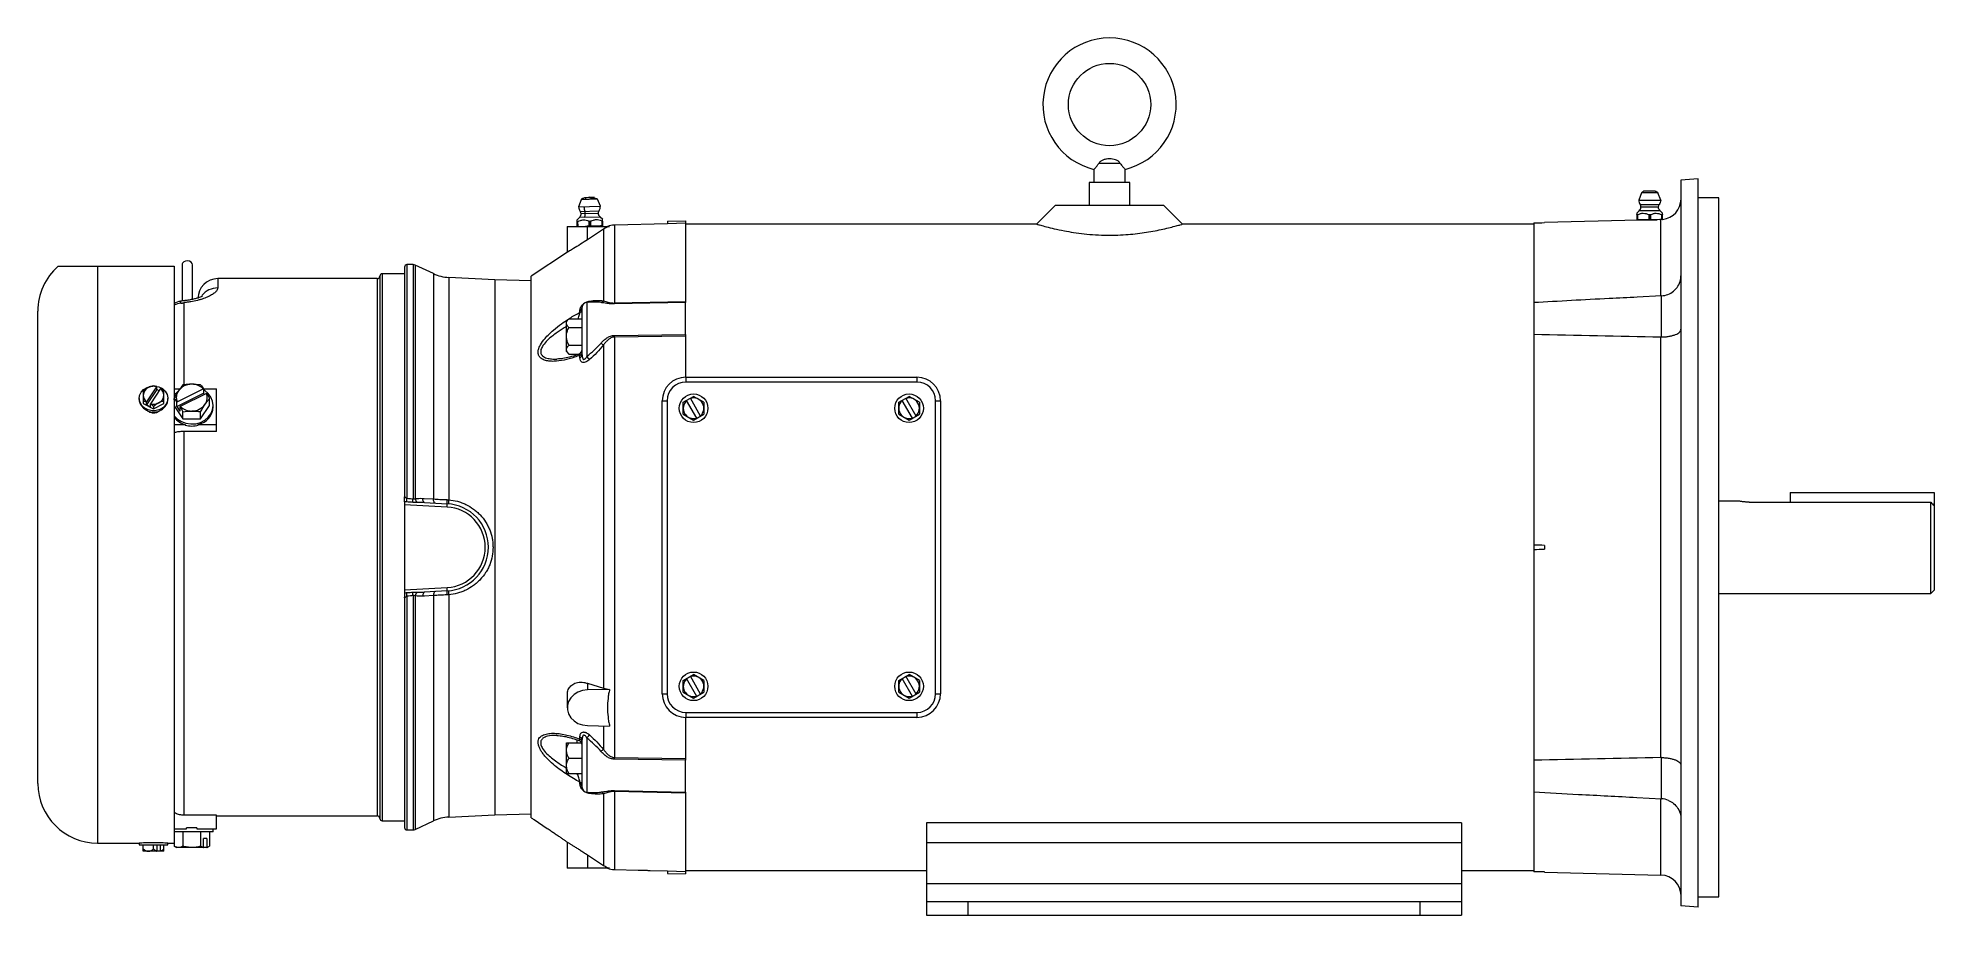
# Model space of a CAD drawing. Header units: inches. Extents: x -13 to 10, y -4.5 to 6.2.
import ezdxf

# ---------------------------------------------------------------- set-up
doc = ezdxf.new("R2010")
doc.units = ezdxf.units.IN
doc.header["$MEASUREMENT"] = 0

msp = doc.modelspace()

# ---------------------------------------------------------------- linework, layer by layer
at = {"color": 7, "linetype": 'Continuous', "lineweight": 15}
for p, q in [((0.131, 4.666), (-0.131, 4.666)), ((-0.247, 4.434), (-0.247, 4.16)), ((0.247, 4.434), (-0.247, 4.434)), ((-0.19, 4.593), (-0.19, 4.434)), ((0.19, 4.434), (0.19, 4.593)), ((0.247, 4.16), (0.247, 4.434)), ((7.157, 4.479), (6.946, 4.461)), ((6.946, 4.461), (6.946, -4.356)), ((7.157, -4.374), (7.157, 4.479)), ((-6.423, 4.224), (-6.456, 4.137)), ((-6.226, 4.23), (-6.423, 4.224)), ((-6.189, 4.144), (-6.226, 4.23)), ((-0.655, 4.16), (-0.886, 3.929)), ((-0.655, 4.16), (0.655, 4.16)), ((0.886, 3.929), (0.655, 4.16)), ((6.468, 4.307), (6.433, 4.22)), ((6.433, 4.22), (6.7, 4.22)), ((6.45, 4.166), (6.683, 4.166)), ((6.665, 4.307), (6.468, 4.307)), ((6.7, 4.22), (6.665, 4.307)), ((7.407, 4.249), (7.157, 4.249)), ((7.407, -4.249), (7.407, 4.249)), ((-6.445, 4.008), (-6.475, 3.976)), ((-6.474, 3.959), (-6.473, 3.9)), ((-6.469, 3.957), (-6.472, 3.957)), ((-6.47, 3.9), (-6.472, 3.957)), ((-6.469, 3.957), (-6.467, 3.901)), ((-6.46, 3.9), (-6.462, 3.96)), ((-6.456, 4.137), (-6.189, 4.144)), ((-6.331, 3.963), (-6.329, 3.904)), ((-6.315, 3.961), (-6.321, 3.961)), ((-6.319, 3.904), (-6.321, 3.961)), ((-6.315, 3.961), (-6.313, 3.905)), ((-6.304, 3.904), (-6.305, 3.964)), ((-6.161, 3.984), (-6.193, 4.014)), ((-6.174, 3.967), (-6.173, 3.908)), ((-6.164, 3.965), (-6.167, 3.965)), ((-6.166, 3.908), (-6.167, 3.965)), ((-6.164, 3.965), (-6.162, 3.909)), ((-6.16, 3.908), (-6.162, 3.968)), ((-5.372, 3.933), (-6.02, 3.916)), ((-5.372, 3.963), (-5.157, 3.969)), ((-5.372, 3.963), (-5.372, 3.933)), ((-5.157, 3.939), (-5.372, 3.933)), ((-5.157, 3.969), (-5.157, 2.989)), ((-0.885, 3.928), (-5.157, 3.928)), ((5.157, 3.928), (0.884, 3.928)), ((5.157, 3.943), (5.157, -3.943)), ((6.427, 3.976), (5.287, 3.947)), ((5.287, 3.947), (5.287, 3.946)), ((6.44, 4.091), (6.41, 4.06)), ((6.41, 4.043), (6.41, 3.983)), ((6.41, 3.98), (6.423, 3.978)), ((6.416, 4.041), (6.413, 4.041)), ((6.413, 3.984), (6.413, 4.041)), ((6.416, 3.984), (6.413, 3.984)), ((6.416, 4.041), (6.416, 3.984)), ((6.423, 3.983), (6.423, 4.043)), ((6.423, 3.978), (6.579, 3.978)), ((6.693, 4.091), (6.44, 4.091)), ((6.674, 4.135), (6.459, 4.135)), ((6.554, 4.043), (6.554, 3.983)), ((6.57, 4.041), (6.563, 4.041)), ((6.563, 3.984), (6.563, 4.041)), ((6.57, 3.984), (6.563, 3.984)), ((6.57, 4.041), (6.57, 3.984)), ((6.579, 3.983), (6.579, 4.043)), ((6.689, 3.982), (6.657, 3.98)), ((6.723, 4.06), (6.693, 4.091)), ((6.703, 3.056), (6.703, 3.982)), ((6.71, 4.043), (6.71, 3.983)), ((6.72, 4.041), (6.717, 4.041)), ((6.717, 3.984), (6.717, 4.041)), ((6.72, 3.984), (6.717, 3.984)), ((6.72, 4.041), (6.72, 3.984)), ((6.723, 3.984), (6.723, 4.043)), ((-6.592, 3.9), (-6.592, 3.587)), ((-6.592, 3.9), (-6.077, 3.9)), ((-6.467, 3.901), (-6.47, 3.9)), ((-6.348, 3.738), (-6.348, 3.9)), ((-6.151, 3.867), (-6.348, 3.738)), ((-6.313, 3.905), (-6.319, 3.904)), ((-6.258, 3.9), (-6.192, 3.902)), ((-6.192, 3.902), (-6.164, 3.909)), ((-6.173, 3.902), (-6.159, 3.905)), ((-6.166, 3.908), (-6.162, 3.909)), ((-6.151, 3.867), (-6.151, 2.996)), ((-6.589, 3.588), (-7.032, 3.296)), ((-12.302, 3.416), (-11.371, 3.416)), ((-11.371, 3.416), (-11.371, 1.816)), ((-11.274, 3.433), (-11.274, 2.993)), ((-11.149, 3.012), (-11.149, 3.433)), ((-8.902, 3.265), (-10.842, 3.265)), ((-8.871, 3.295), (-8.871, -3.295)), ((-8.572, 3.325), (-8.841, 3.325)), ((-8.572, 3.405), (-8.572, 0.605)), ((-8.467, 3.435), (-8.541, 3.435)), ((-8.219, 3.326), (-8.441, 3.429)), ((-7.471, 3.25), (-8.034, 3.279)), ((-7.032, 3.238), (-7.471, 3.25)), ((-7.471, 3.25), (-7.471, -3.25)), ((-7.032, -3.287), (-7.032, 3.296)), ((6.71, 3.056), (6.414, 3.04)), ((-13.027, -2.87), (-13.027, 2.87)), ((-6.573, 2.777), (-6.602, 2.749)), ((-6.573, 2.777), (-6.412, 2.777)), ((-6.439, 2.854), (-6.439, 2.876)), ((-6.412, 2.337), (-6.412, 2.918)), ((-6.272, 2.98), (-6.353, 2.978)), ((-6.02, 2.969), (-5.157, 2.989)), ((-5.157, 2.977), (-6.02, 2.957)), ((-5.157, 2.586), (-5.157, 2.977)), ((-6.602, 2.378), (-6.602, 2.749)), ((-6.573, 2.67), (-6.412, 2.67)), ((-6.02, 2.575), (-5.157, 2.586)), ((-5.157, 2.566), (-6.02, 2.555)), ((-6.02, 2.555), (-6.02, -2.555)), ((-5.157, 2.566), (-5.157, 2.067)), ((6.703, -2.556), (6.703, 2.556)), ((-6.602, 2.378), (-6.573, 2.349)), ((-6.573, 2.456), (-6.412, 2.456)), ((-6.573, 2.349), (-6.448, 2.349)), ((-6.439, 2.306), (-6.439, 2.333)), ((-6.151, 2.459), (-6.151, -1.713)), ((-11.747, 1.898), (-11.747, 1.747)), ((-11.583, 1.917), (-11.708, 1.73)), ((-11.584, 1.952), (-11.706, 1.769)), ((-11.537, 1.928), (-11.659, 1.745)), ((-11.583, 1.917), (-11.583, 1.952)), ((-11.554, 1.903), (-11.583, 1.917)), ((-11.497, 1.747), (-11.497, 1.898)), ((-11.371, 1.924), (-11.301, 1.924)), ((-11.338, 1.71), (-11.013, 1.873)), ((-11.335, 1.767), (-11.017, 1.926)), ((-10.979, 1.87), (-11.297, 1.711)), ((-11.013, 1.927), (-11.013, 1.873)), ((-11.013, 1.924), (-10.856, 1.924)), ((-11.004, 1.858), (-11.013, 1.873)), ((-10.856, 1.407), (-10.856, 1.924)), ((-5.152, 2.067), (-5.152, 2.007)), ((-5.152, 2.067), (-2.341, 2.067)), ((-2.341, 2.007), (-5.152, 2.007)), ((-2.341, 2.067), (-2.341, 2.007)), ((-11.796, 1.809), (-11.796, 1.8)), ((-11.747, 1.747), (-11.622, 1.684)), ((-11.706, 1.769), (-11.708, 1.765)), ((-11.708, 1.73), (-11.708, 1.765)), ((-11.661, 1.706), (-11.708, 1.73)), ((-11.659, 1.745), (-11.661, 1.741)), ((-11.661, 1.741), (-11.661, 1.706)), ((-11.622, 1.684), (-11.497, 1.747)), ((-11.622, 1.71), (-11.622, 1.684)), ((-11.448, 1.8), (-11.448, 1.809)), ((-11.373, 1.792), (-11.373, 1.81)), ((-11.373, 1.792), (-11.371, 1.79)), ((-11.371, 1.79), (-11.371, -3.596)), ((-11.371, 1.721), (-11.265, 1.561)), ((-11.338, 1.71), (-11.338, 1.765)), ((-11.338, 1.71), (-11.301, 1.654)), ((-11.301, 1.708), (-11.301, 1.654)), ((-11.265, 1.561), (-11.265, 1.648)), ((-11.049, 1.561), (-10.94, 1.724)), ((-11.049, 1.561), (-11.049, 1.648)), ((-10.94, 1.724), (-10.94, 1.81)), ((-10.897, 1.706), (-10.897, 1.724)), ((-5.439, 1.781), (-5.379, 1.781)), ((-5.439, -1.781), (-5.439, 1.781)), ((-5.379, 1.781), (-5.379, -1.781)), ((-5.182, 1.762), (-5.057, 1.834)), ((-5.182, 1.618), (-5.182, 1.762)), ((-5.182, 1.618), (-5.057, 1.546)), ((-5.017, 1.568), (-5.142, 1.785)), ((-4.971, 1.595), (-5.096, 1.812)), ((-4.931, 1.762), (-5.057, 1.834)), ((-5.057, 1.546), (-4.931, 1.618)), ((-4.931, 1.762), (-4.931, 1.618)), ((-2.562, 1.762), (-2.437, 1.834)), ((-2.562, 1.618), (-2.562, 1.762)), ((-2.562, 1.618), (-2.437, 1.546)), ((-2.397, 1.568), (-2.522, 1.785)), ((-2.351, 1.595), (-2.476, 1.812)), ((-2.312, 1.762), (-2.437, 1.834)), ((-2.437, 1.546), (-2.312, 1.618)), ((-2.312, 1.762), (-2.312, 1.618)), ((-2.115, -1.781), (-2.115, 1.781)), ((-2.115, 1.781), (-2.054, 1.781)), ((-2.054, 1.781), (-2.054, -1.781)), ((-11.371, 1.491), (-11.236, 1.491)), ((-11.354, 1.396), (-11.371, 1.396)), ((-11.265, 1.561), (-11.049, 1.561)), ((-11.252, 1.407), (-11.252, -3.256)), ((-10.856, 1.407), (-11.252, 1.407)), ((-11.236, 1.491), (-11.236, 1.484)), ((-11.078, 1.484), (-11.078, 1.491)), ((-11.078, 1.491), (-10.856, 1.491)), ((-8.572, 0.553), (-8.572, -0.553)), ((-8.054, 0.489), (-8.572, 0.516)), ((-8.327, 0.544), (-8.054, 0.529)), ((7.649, 0.562), (7.407, 0.562)), ((7.774, 0.548), (9.984, 0.548)), ((8.274, 0.666), (10.024, 0.666)), ((8.274, 0.666), (8.274, 0.548)), ((9.984, -0.562), (9.984, 0.548)), ((10.024, 0.666), (10.024, -0.522)), ((5.287, 0.023), (5.287, -0.023)), ((-8.572, -0.516), (-8.054, -0.489)), ((-8.572, -0.605), (-8.572, -3.405)), ((-8.054, -0.529), (-8.327, -0.544)), ((7.407, -0.562), (9.984, -0.562)), ((9.984, -0.562), (10.024, -0.522)), ((-5.182, -1.618), (-5.057, -1.546)), ((-5.017, -1.812), (-5.142, -1.595)), ((-4.971, -1.785), (-5.096, -1.568)), ((-4.931, -1.618), (-5.057, -1.546)), ((-2.562, -1.618), (-2.437, -1.546)), ((-2.397, -1.812), (-2.522, -1.595)), ((-2.351, -1.785), (-2.476, -1.568)), ((-2.312, -1.618), (-2.437, -1.546)), ((-6.592, -1.794), (-6.592, -1.95)), ((-6.348, -1.652), (-6.151, -1.713)), ((-6.348, -1.652), (-6.348, -1.734)), ((-6.077, -1.727), (-6.348, -1.734)), ((-5.439, -1.781), (-5.379, -1.781)), ((-5.182, -1.762), (-5.182, -1.618)), ((-5.182, -1.762), (-5.057, -1.834)), ((-5.057, -1.834), (-4.931, -1.762)), ((-4.931, -1.618), (-4.931, -1.762)), ((-2.562, -1.762), (-2.562, -1.618)), ((-2.562, -1.762), (-2.437, -1.834)), ((-2.437, -1.834), (-2.312, -1.762)), ((-2.312, -1.618), (-2.312, -1.762)), ((-2.115, -1.781), (-2.054, -1.781)), ((-5.157, -2.067), (-5.157, -2.566)), ((-5.152, -2.007), (-5.152, -2.067)), ((-5.152, -2.007), (-2.341, -2.007)), ((-2.341, -2.067), (-5.152, -2.067)), ((-2.341, -2.007), (-2.341, -2.067)), ((-6.348, -2.166), (-6.077, -2.173)), ((-6.602, -2.749), (-6.602, -2.378)), ((-6.573, -2.378), (-6.418, -2.378)), ((-6.439, -2.333), (-6.439, -2.306)), ((-6.412, -2.918), (-6.412, -2.337)), ((-6.573, -2.563), (-6.412, -2.563)), ((-6.573, -2.749), (-6.412, -2.749)), ((-6.02, -2.555), (-5.157, -2.566)), ((-5.157, -2.586), (-6.02, -2.575)), ((-5.157, -2.977), (-5.157, -2.586)), ((-6.439, -2.876), (-6.439, -2.854)), ((-6.353, -2.978), (-6.272, -2.98)), ((-6.151, -2.996), (-6.151, -3.867)), ((-6.02, -2.957), (-5.157, -2.977)), ((-5.157, -2.989), (-6.02, -2.969)), ((-5.157, -2.989), (-5.157, -3.969)), ((6.411, -3.04), (6.71, -3.056)), ((-11.355, -3.233), (-11.371, -3.233)), ((-11.371, -3.423), (-11.22, -3.423)), ((-10.856, -3.256), (-11.252, -3.256)), ((-11.22, -3.423), (-11.22, -3.409)), ((-11.094, -3.409), (-11.22, -3.409)), ((-11.094, -3.409), (-11.094, -3.423)), ((-11.094, -3.423), (-10.856, -3.423)), ((-10.897, -3.459), (-10.897, -3.423)), ((-10.856, -3.423), (-10.856, -3.256)), ((-10.856, -3.265), (-8.902, -3.265)), ((-8.841, -3.325), (-8.572, -3.325)), ((-8.541, -3.435), (-8.467, -3.435)), ((-8.441, -3.429), (-8.219, -3.326)), ((-8.034, -3.279), (-7.471, -3.25)), ((-7.471, -3.25), (-7.032, -3.238)), ((-6.996, -3.31), (-6.835, -3.416)), ((4.277, -3.349), (-2.224, -3.349)), ((-2.224, -3.349), (-2.224, -4.47)), ((4.277, -3.349), (4.277, -4.47)), ((-12.302, -3.596), (-11.796, -3.596)), ((-11.796, -3.596), (-11.796, -3.615)), ((-11.796, -3.615), (-11.448, -3.615)), ((-11.747, -3.694), (-11.747, -3.615)), ((-11.622, -3.667), (-11.622, -3.615)), ((-11.536, -3.62), (-11.583, -3.62)), ((-11.583, -3.62), (-11.583, -3.69)), ((-11.536, -3.69), (-11.536, -3.62)), ((-11.497, -3.694), (-11.497, -3.615)), ((-11.448, -3.596), (-11.371, -3.596)), ((-11.448, -3.615), (-11.448, -3.596)), ((-11.371, -3.596), (-11.373, -3.596)), ((-11.373, -3.596), (-11.373, -3.632)), ((-11.373, -3.632), (-11.344, -3.649)), ((-10.897, -3.459), (-11.371, -3.459)), ((-10.969, -3.649), (-11.344, -3.649)), ((-11.265, -3.459), (-11.265, -3.632)), ((-11.049, -3.459), (-11.049, -3.632)), ((-10.976, -3.538), (-11.013, -3.538)), ((-11.013, -3.647), (-11.013, -3.538)), ((-10.976, -3.538), (-10.976, -3.647)), ((-10.969, -3.649), (-10.94, -3.632)), ((-10.94, -3.459), (-10.94, -3.632)), ((-6.592, -3.586), (-6.592, -3.9)), ((-2.224, -3.588), (4.277, -3.588)), ((-11.497, -3.694), (-11.747, -3.694)), ((-6.077, -3.9), (-6.592, -3.9)), ((-6.348, -3.738), (-6.151, -3.867)), ((-6.348, -3.738), (-6.348, -3.9)), ((-6.02, -3.916), (-5.73, -3.924)), ((-5.584, -3.928), (-5.372, -3.933)), ((-5.584, -3.928), (-5.584, -3.928)), ((-5.372, -3.933), (-5.157, -3.939)), ((-5.372, -3.933), (-5.372, -3.963)), ((-5.372, -3.963), (-5.157, -3.969)), ((-5.157, -3.928), (-2.224, -3.928)), ((-5.157, -3.928), (-2.224, -3.928)), ((-2.224, -4.086), (4.277, -4.086)), ((4.277, -3.928), (5.157, -3.928)), ((4.277, -3.928), (5.157, -3.928)), ((5.287, -3.947), (5.287, -3.946)), ((5.287, -3.947), (6.703, -3.984)), ((-2.224, -4.306), (4.277, -4.306)), ((-1.724, -4.306), (-1.724, -4.47)), ((3.777, -4.47), (3.777, -4.306)), ((7.157, -4.374), (6.946, -4.356)), ((7.157, -4.249), (7.407, -4.249)), ((-2.224, -4.47), (4.277, -4.47))]:
    msp.add_line(p, q, dxfattribs=at)
at = {"color": 8, "linetype": 'Continuous', "lineweight": 15}
for p, q in [((-6.193, 4.014), (-6.445, 4.008)), ((-6.437, 4.083), (-6.205, 4.089)), ((-6.213, 4.058), (-6.428, 4.052)), ((-6.02, 3.916), (-6.02, 2.969)), ((-12.302, 3.416), (-12.302, -3.596)), ((-10.842, 3.265), (-10.842, 3.152)), ((-8.902, 3.265), (-8.902, -3.265)), ((-8.841, 3.325), (-8.841, -3.325)), ((-8.541, 3.435), (-8.541, 0.595)), ((-8.467, 3.435), (-8.467, 0.588)), ((-8.441, 3.429), (-8.441, 0.591)), ((-8.219, 3.326), (-8.219, 0.587)), ((-8.034, 3.279), (-8.034, 0.577)), ((6.71, 2.556), (6.71, 3.056)), ((-11.291, 2.968), (-11.291, 2.99)), ((-11.252, 2.97), (-11.252, 1.978)), ((-6.353, 2.978), (-6.353, 2.319)), ((-6.47, 2.336), (-6.47, 2.349)), ((-8.541, -0.595), (-8.541, -3.435)), ((-8.467, -0.588), (-8.467, -3.435)), ((-8.441, -0.591), (-8.441, -3.429)), ((-8.219, -0.587), (-8.219, -3.326)), ((-8.034, -0.577), (-8.034, -3.279)), ((-6.151, -2.171), (-6.151, -2.459)), ((-6.47, -2.378), (-6.47, -2.339)), ((-6.353, -2.319), (-6.353, -2.978)), ((6.71, -3.056), (6.71, -2.556)), ((-6.02, -2.969), (-6.02, -3.916)), ((6.703, -3.984), (6.703, -3.056))]:
    msp.add_line(p, q, dxfattribs=at)
at = {"color": 7, "linetype": 'Continuous', "lineweight": 15, "flags": 128}
for points in [[(-11.149, 3.433), (-11.153, 3.45), (-11.166, 3.466), (-11.185, 3.477), (-11.209, 3.481), (-11.233, 3.478), (-11.254, 3.468)], [(-11.471, 1.734), (-11.502, 1.7), (-11.542, 1.675), (-11.589, 1.661), (-11.638, 1.659), (-11.686, 1.669), (-11.729, 1.691), (-11.763, 1.722), (-11.786, 1.76), (-11.796, 1.802), (-11.791, 1.845), (-11.772, 1.884), (-11.742, 1.918), (-11.701, 1.943), (-11.655, 1.957), (-11.631, 1.96)], [(-11.612, 1.96), (-11.605, 1.959), (-11.557, 1.949), (-11.514, 1.928), (-11.48, 1.896), (-11.457, 1.858), (-11.448, 1.816), (-11.453, 1.774), (-11.471, 1.734)], [(-11.371, 1.597), (-11.332, 1.558), (-11.284, 1.527), (-11.228, 1.507), (-11.169, 1.499), (-11.109, 1.502), (-11.052, 1.518), (-11, 1.544), (-10.957, 1.58), (-10.924, 1.623), (-10.904, 1.672), (-10.897, 1.724), (-10.904, 1.775), (-10.924, 1.824), (-10.957, 1.868), (-11, 1.904), (-11.013, 1.911)], [(-11.321, 1.899), (-11.332, 1.89), (-11.371, 1.851)], [(-11.607, 1.643), (-11.622, 1.642), (-11.636, 1.643)], [(-8.327, 0.544), (-8.331, 0.545), (-8.335, 0.548), (-8.339, 0.552), (-8.342, 0.558), (-8.345, 0.566), (-8.347, 0.574), (-8.348, 0.584), (-8.349, 0.594)], [(-8.349, 0.594), (-8.333, 0.593), (-8.219, 0.587)], [(-8.197, 0.537), (-8.201, 0.538), (-8.205, 0.541), (-8.209, 0.545), (-8.212, 0.551), (-8.215, 0.559), (-8.217, 0.568), (-8.218, 0.577), (-8.219, 0.587)], [(-8.327, -0.544), (-8.331, -0.545), (-8.335, -0.548), (-8.339, -0.552), (-8.342, -0.558), (-8.345, -0.566), (-8.347, -0.574), (-8.348, -0.584), (-8.349, -0.594)], [(-8.219, -0.587), (-8.328, -0.593), (-8.349, -0.594)], [(-8.197, -0.537), (-8.201, -0.538), (-8.205, -0.541), (-8.209, -0.545), (-8.212, -0.551), (-8.215, -0.559), (-8.217, -0.568), (-8.218, -0.577), (-8.219, -0.587)], [(-6.348, -1.734), (-6.407, -1.741), (-6.462, -1.76), (-6.51, -1.79), (-6.549, -1.829), (-6.576, -1.874), (-6.59, -1.924), (-6.59, -1.976), (-6.576, -2.026), (-6.549, -2.071), (-6.51, -2.11), (-6.462, -2.14), (-6.407, -2.159), (-6.348, -2.166)]]:
    msp.add_lwpolyline(points, dxfattribs=at)
at = {"color": 7, "linetype": 'Continuous', "lineweight": 15}
for centre, radius in [((0, 5.381), 0.5), ((-5.057, 1.69), 0.174), ((-2.437, 1.69), 0.174), ((-5.057, -1.69), 0.174), ((-2.437, -1.69), 0.174)]:
    msp.add_circle(centre, radius, dxfattribs=at)
for centre, radius, start, end in [((0, 5.381), 0.81, 283.524, 256.4712), ((-6.324, 4.207), 0.047, 64.7951, 118.2049), ((6.697, 4.234), 0.25, 276.0774, 0), ((-6.014, 3.667), 0.25, 91.5, 110.9942), ((-11.231, 3.432), 0.0425, 121.8899, 178.7925), ((-12.302, 2.87), 0.726, 131.2241, 180), ((-10.842, 3.025), 0.24, 90, 180), ((-8.902, 3.295), 0.03, 270, 0), ((-8.841, 3.295), 0.03, 90, 180), ((-8.541, 3.405), 0.03, 90, 180), ((-8.467, 3.375), 0.06, 65, 90), ((-8.008, 3.779), 0.5, 245, 267), ((6.697, 3.306), 0.25, 273, 291.4832), ((-11.252, 2.744), 0.25, 99.2069, 118.6854), ((-11.253, 2.704), 0.267, 98.3169, 116.3791), ((-11.332, 3.237), 0.25, 279.2069, 279.9876), ((-6.457, 2.918), 0.0454, 293.7861, 356.9186), ((-6.456, 2.896), 0.0451, 293.4992, 356.7984), ((-6.352, 2.918), 0.06, 91.5, 180), ((-6.191, 3.023), 0.0489, 280.5988, 325.7174), ((-6.542, 2.963), 0.522, 359.3655, 0.6345), ((-7.702, 2.565), 1.682, 359.6508, 0.3492), ((-6.471, 2.404), 0.06, 290.2192, 359.9975), ((-6.449, 2.369), 0.0378, 286.1388, 352.9984), ((-6.449, 2.342), 0.0375, 285.7369, 352.7449), ((-6.677, 2.016), 0.443, 36.6495, 42.9888), ((-5.946, 2.777), 0.379, 231.3653, 237.2181), ((-11.64, 1.845), 0.107, 114.4479, 178.172), ((-11.575, 1.724), 0.245, 116.5594, 134.6362), ((-11.644, 1.85), 0.102, 181.0153, 232.8814), ((-11.614, 1.813), 0.148, 93.1495, 118.5732), ((-11.622, 1.815), 0.142, 74.6577, 116.156), ((-11.625, 1.84), 0.12, 69.2371, 88.3521), ((-11.574, 1.925), 0.0283, 108.1891, 111.3687), ((-11.603, 1.852), 0.107, 294.4479, 358.172), ((-11.527, 1.902), 0.0283, 108.1891, 111.3687), ((-11.599, 1.847), 0.102, 1.0153, 52.8814), ((-11.665, 1.728), 0.239, 45.2446, 57.3033), ((-11.201, 1.819), 0.144, 145.655, 201.0382), ((-11.161, 1.787), 0.194, 88.695, 144.4351), ((-11.154, 1.78), 0.201, 46.7012, 90.7091), ((-11.113, 1.819), 0.144, 325.655, 21.0382), ((-5.152, 1.781), 0.286, 90, 180), ((-5.152, 1.781), 0.226, 90, 180), ((-2.341, 1.781), 0.286, 0, 90), ((-2.341, 1.781), 0.226, 0, 90), ((-11.75, 1.653), 0.12, 69.2371, 88.3521), ((-11.622, 1.841), 0.198, 248.8222, 294.2416), ((-11.79, 1.541), 0.239, 45.2446, 57.3033), ((-11.622, 1.882), 0.142, 254.6577, 296.156), ((-11.45, 1.536), 0.245, 116.5594, 134.6362), ((-11.489, 1.625), 0.148, 93.1495, 118.5732), ((-11.159, 1.857), 0.201, 226.7012, 270.7091), ((-11.152, 1.851), 0.194, 268.695, 324.4351), ((-11.127, 1.716), 0.23, 282.2186, 357.4589), ((-5.057, 1.69), 0.125, 132.4742, 287.5258), ((-5.057, 1.69), 0.125, 312.4742, 107.5258), ((-2.437, 1.69), 0.125, 132.4742, 287.5258), ((-2.437, 1.69), 0.125, 312.4742, 107.5258), ((-11.17, 1.743), 0.26, 219.1307, 255.2725), ((-11.157, 1.772), 0.298, 254.645, 285.355), ((-10.397, 0.751), 1.862, 353.8218, 355.1656), ((-10.377, 0.761), 1.918, 353.5693, 354.8303), ((-8.361, 0.601), 0.0811, 186.897, 223.0454), ((-7.926, 0.561), 0.132, 172.355, 193.9301), ((-8.245, 0.509), 0.192, 354.0433, 5.9567), ((-8.081, 0), 0.53, 273, 87), ((-8.079, 0), 0.49, 273, 87), ((-7.73, 0.54), 0.306, 173.0309, 182.265), ((-10.397, -0.751), 1.862, 4.8344, 6.1782), ((-10.377, -0.761), 1.918, 5.1697, 6.4307), ((-8.361, -0.601), 0.0811, 136.9546, 173.103), ((-7.926, -0.561), 0.132, 166.0699, 187.645), ((-8.245, -0.509), 0.192, 354.0433, 5.9567), ((-7.73, -0.54), 0.306, 177.735, 186.9691), ((-5.057, -1.69), 0.125, 132.4742, 287.5258), ((-5.057, -1.69), 0.125, 312.4742, 107.5258), ((-2.437, -1.69), 0.125, 132.4742, 287.5258), ((-2.437, -1.69), 0.125, 312.4742, 107.5258), ((-5.152, -1.781), 0.286, 180, 270), ((-5.152, -1.781), 0.226, 180, 270), ((-2.341, -1.781), 0.226, 270, 0), ((-2.341, -1.781), 0.286, 270, 0), ((-6.677, -2.016), 0.443, 317.0112, 323.3505), ((-6.471, -2.404), 0.06, 0.0025, 69.7649), ((-6.449, -2.342), 0.0375, 7.2551, 74.2631), ((-6.449, -2.369), 0.0378, 7.0016, 73.8612), ((-5.946, -2.777), 0.379, 122.7819, 128.6347), ((-7.702, -2.565), 1.682, 359.6508, 0.3492), ((-12.302, -2.87), 0.726, 180, 270), ((-6.456, -2.896), 0.0451, 3.2016, 66.5008), ((-6.457, -2.918), 0.0454, 3.0814, 66.2139), ((-6.352, -2.918), 0.06, 180, 268.5), ((-6.191, -3.023), 0.0489, 34.2826, 79.4012), ((-6.542, -2.963), 0.522, 359.3655, 0.6345), ((6.697, -3.306), 0.25, 66.7547, 87), ((-8.902, -3.295), 0.03, 0, 90), ((-8.841, -3.295), 0.03, 180, 270), ((-8.541, -3.405), 0.03, 180, 270), ((-8.467, -3.375), 0.06, 270, 295), ((-8.008, -3.779), 0.5, 93, 115), ((-11.683, -3.605), 0.0883, 223.9815, 269.3146), ((-11.685, -3.605), 0.0883, 270.6854, 316.0185), ((-11.556, -3.602), 0.0917, 224.4541, 253.2992), ((-11.562, -3.602), 0.0917, 286.7008, 315.5459), ((-11.75, -3.619), 0.182, 335.7462, 336.9041), ((-11.703, -3.619), 0.182, 335.7462, 336.9041), ((-6.014, -3.667), 0.25, 249.0319, 268.5), ((6.697, -4.234), 0.25, 0, 88.5)]:
    msp.add_arc(centre, radius, start, end, dxfattribs=at)
at = {"color": 8, "linetype": 'Continuous', "lineweight": 15}
for centre, radius, start, end in [((-10.843, 2.909), 0.243, 89.6929, 141.358), ((-6.358, 3.011), 0.0405, 305.3998, 333.3049), ((-6.471, -2.639), 0.114, 270.3287, 285.0124), ((-6.358, -3.011), 0.0405, 26.6951, 54.6002)]:
    msp.add_arc(centre, radius, start, end, dxfattribs=at)
at = {"color": 7, "linetype": 'Continuous', "lineweight": 15}
for points, knots in [([(-0.189, 4.594), (-0.189, 4.594), (-0.188, 4.595), (-0.173, 4.611), (-0.152, 4.634), (-0.138, 4.656), (-0.131, 4.666)], [0, 0, 0, 0, 0.225561, 0.484415, 0.765567, 1, 1, 1, 1]), ([(0.131, 4.666), (0.128, 4.67), (0.125, 4.675), (0.117, 4.684), (0.112, 4.688), (0.098, 4.7), (0.086, 4.705), (0.062, 4.714), (0.05, 4.716), (0.025, 4.72), (0.012, 4.72), (-0.013, 4.72), (-0.025, 4.72), (-0.05, 4.716), (-0.063, 4.714), (-0.08, 4.707), (-0.086, 4.705), (-0.097, 4.699), (-0.102, 4.696), (-0.112, 4.688), (-0.117, 4.684), (-0.125, 4.675), (-0.128, 4.67), (-0.131, 4.666)], [0, 0, 0, 0, 0.0625, 0.0625, 0.125, 0.125, 0.25, 0.25, 0.375, 0.375, 0.5, 0.5, 0.625, 0.625, 0.75, 0.75, 0.8125, 0.8125, 0.875, 0.875, 0.9375, 0.9375, 1, 1, 1, 1]), ([(0.131, 4.666), (0.141, 4.652), (0.159, 4.625), (0.182, 4.602), (0.191, 4.592), (0.19, 4.594), (0.189, 4.594)], [0, 0, 0, 0, 0.326709, 0.653819, 0.959586, 1, 1, 1, 1]), ([(-6.358, 4.248), (-6.364, 4.248), (-6.374, 4.247), (-6.386, 4.244), (-6.396, 4.241), (-6.406, 4.237), (-6.414, 4.233), (-6.421, 4.229), (-6.422, 4.226), (-6.423, 4.224)], [0, 0, 0, 0, 0.174801, 0.27938, 0.396693, 0.527527, 0.672142, 0.830077, 1, 1, 1, 1]), ([(-6.358, 4.248), (-6.362, 4.248), (-6.365, 4.246), (-6.371, 4.238), (-6.373, 4.232), (-6.374, 4.226)], [0, 0, 0, 0, 0.5, 0.5, 1, 1, 1, 1]), ([(-6.292, 4.25), (-6.288, 4.25), (-6.283, 4.25), (-6.273, 4.25), (-6.268, 4.25), (-6.261, 4.251), (-6.259, 4.251), (-6.26, 4.251), (-6.263, 4.251), (-6.274, 4.25), (-6.282, 4.25), (-6.299, 4.25), (-6.309, 4.249), (-6.326, 4.249), (-6.334, 4.249), (-6.348, 4.248), (-6.354, 4.248), (-6.358, 4.248)], [0, 0, 0, 0, 0.125, 0.125, 0.25, 0.25, 0.375, 0.375, 0.5, 0.5, 0.625, 0.625, 0.75, 0.75, 0.875, 0.875, 1, 1, 1, 1]), ([(-6.228, 4.23), (-6.229, 4.232), (-6.232, 4.234), (-6.248, 4.238), (-6.27, 4.241), (-6.295, 4.244), (-6.318, 4.246), (-6.336, 4.247), (-6.35, 4.248), (-6.356, 4.248), (-6.358, 4.248)], [0, 0, 0, 0, 0.137438, 0.305869, 0.466418, 0.611563, 0.737133, 0.842409, 0.929087, 1, 1, 1, 1]), ([(6.501, 4.328), (6.494, 4.328), (6.487, 4.326), (6.475, 4.318), (6.47, 4.313), (6.468, 4.307)], [0, 0, 0, 0, 0.5, 0.5, 1, 1, 1, 1]), ([(6.632, 4.328), (6.632, 4.328), (6.632, 4.328), (6.628, 4.328), (6.625, 4.328), (6.614, 4.328), (6.607, 4.328), (6.588, 4.328), (6.577, 4.328), (6.556, 4.328), (6.545, 4.328), (6.526, 4.328), (6.519, 4.328), (6.508, 4.328), (6.505, 4.328), (6.501, 4.328), (6.501, 4.328), (6.501, 4.328)], [0, 0, 0, 0, 0.125, 0.125, 0.25, 0.25, 0.375, 0.375, 0.5, 0.5, 0.625, 0.625, 0.75, 0.75, 0.875, 0.875, 1, 1, 1, 1]), ([(6.632, 4.328), (6.639, 4.328), (6.646, 4.326), (6.658, 4.318), (6.663, 4.313), (6.665, 4.307)], [0, 0, 0, 0, 0.5, 0.5, 1, 1, 1, 1]), ([(-6.475, 3.975), (-6.475, 3.974), (-6.475, 3.972), (-6.474, 3.962), (-6.474, 3.959)], [0, 0, 0, 0, 0.757497, 1, 1, 1, 1]), ([(-6.462, 3.96), (-6.451, 3.965), (-6.441, 3.97), (-6.425, 3.975), (-6.419, 3.976), (-6.408, 3.978), (-6.402, 3.979), (-6.385, 3.979), (-6.374, 3.978), (-6.352, 3.972), (-6.341, 3.968), (-6.331, 3.963)], [0, 0, 0, 0, 0.25, 0.25, 0.375, 0.375, 0.5, 0.5, 0.75, 0.75, 1, 1, 1, 1]), ([(-6.456, 4.137), (-6.454, 4.128), (-6.451, 4.109), (-6.442, 4.092), (-6.437, 4.083)], [0, 0, 0, 0, 0.5, 1, 1, 1, 1]), ([(-6.428, 4.052), (-6.428, 4.048), (-6.428, 4.04), (-6.432, 4.028), (-6.437, 4.017), (-6.443, 4.011), (-6.445, 4.008)], [0, 0, 0, 0, 0.2475748, 0.5, 0.7524251, 1, 1, 1, 1]), ([(-6.437, 4.083), (-6.435, 4.078), (-6.43, 4.069), (-6.429, 4.058), (-6.428, 4.052)], [0, 0, 0, 0, 0.5, 1, 1, 1, 1]), ([(-6.382, 4.01), (-6.38, 4.015), (-6.377, 4.022), (-6.375, 4.038), (-6.374, 4.046), (-6.374, 4.054)], [0, 0, 0, 0, 0.5, 0.5, 1, 1, 1, 1]), ([(-6.305, 3.964), (-6.295, 3.969), (-6.284, 3.974), (-6.268, 3.979), (-6.263, 3.98), (-6.252, 3.982), (-6.246, 3.983), (-6.229, 3.983), (-6.218, 3.982), (-6.196, 3.976), (-6.185, 3.972), (-6.174, 3.967)], [0, 0, 0, 0, 0.25, 0.25, 0.375, 0.375, 0.5, 0.5, 0.75, 0.75, 1, 1, 1, 1]), ([(-6.213, 4.058), (-6.212, 4.063), (-6.212, 4.074), (-6.207, 4.084), (-6.205, 4.089)], [0, 0, 0, 0, 0.5, 1, 1, 1, 1]), ([(-6.193, 4.014), (-6.196, 4.017), (-6.201, 4.023), (-6.207, 4.034), (-6.212, 4.046), (-6.212, 4.054), (-6.213, 4.058)], [0, 0, 0, 0, 0.24746, 0.499884, 0.752368, 1, 1, 1, 1]), ([(-6.205, 4.089), (-6.201, 4.098), (-6.193, 4.115), (-6.19, 4.135), (-6.189, 4.144)], [0, 0, 0, 0, 0.5, 1, 1, 1, 1]), ([(-6.162, 3.968), (-6.162, 3.978), (-6.162, 3.988), (-6.162, 3.984), (-6.162, 3.984)], [0, 0, 0, 0, 0.909729, 1, 1, 1, 1]), ([(-0.885, 3.927), (-0.884, 3.927), (-0.881, 3.926), (-0.841, 3.915), (-0.773, 3.896), (-0.676, 3.872), (-0.563, 3.848), (-0.438, 3.826), (-0.311, 3.809), (-0.171, 3.797), (-0.031, 3.792), (0.104, 3.794), (0.226, 3.801), (0.343, 3.813), (0.453, 3.828), (0.556, 3.847), (0.655, 3.867), (0.741, 3.888), (0.814, 3.907), (0.864, 3.921), (0.888, 3.928), (0.884, 3.927), (0.884, 3.927)], [0, 0, 0, 0, 0.051615, 0.112325, 0.174804, 0.235275, 0.297687, 0.345523, 0.394651, 0.442548, 0.492291, 0.533858, 0.576711, 0.61728, 0.658796, 0.704327, 0.750838, 0.803863, 0.858135, 0.916968, 0.977403, 1, 1, 1, 1]), ([(6.41, 4.059), (6.41, 4.057), (6.41, 4.055), (6.41, 4.045), (6.41, 4.043)], [0, 0, 0, 0, 0.758823, 1, 1, 1, 1]), ([(6.423, 4.043), (6.433, 4.048), (6.444, 4.052), (6.46, 4.057), (6.466, 4.058), (6.477, 4.06), (6.483, 4.06), (6.5, 4.06), (6.511, 4.058), (6.533, 4.052), (6.543, 4.048), (6.554, 4.043)], [0, 0, 0, 0, 0.25, 0.25, 0.375, 0.375, 0.5, 0.5, 0.75, 0.75, 1, 1, 1, 1]), ([(6.579, 3.978), (6.57, 3.978), (6.56, 3.977), (6.541, 3.977), (6.531, 3.977), (6.513, 3.977), (6.505, 3.976), (6.488, 3.976), (6.48, 3.976), (6.466, 3.976), (6.459, 3.976), (6.448, 3.976), (6.443, 3.976), (6.435, 3.976), (6.432, 3.976), (6.428, 3.976), (6.427, 3.976), (6.427, 3.976)], [0, 0, 0, 0, 0.125, 0.125, 0.25, 0.25, 0.375, 0.375, 0.5, 0.5, 0.625, 0.625, 0.75, 0.75, 0.875, 0.875, 1, 1, 1, 1]), ([(6.44, 4.091), (6.446, 4.096), (6.451, 4.103), (6.457, 4.118), (6.459, 4.127), (6.459, 4.135)], [0, 0, 0, 0, 0.5, 0.5, 1, 1, 1, 1]), ([(6.579, 4.043), (6.59, 4.048), (6.6, 4.052), (6.617, 4.057), (6.622, 4.058), (6.633, 4.06), (6.639, 4.06), (6.656, 4.06), (6.667, 4.058), (6.689, 4.052), (6.7, 4.048), (6.71, 4.043)], [0, 0, 0, 0, 0.25, 0.25, 0.375, 0.375, 0.5, 0.5, 0.75, 0.75, 1, 1, 1, 1]), ([(6.579, 3.978), (6.593, 3.978), (6.606, 3.979), (6.632, 3.979), (6.645, 3.98), (6.657, 3.98)], [0, 0, 0, 0, 0.5, 0.5, 1, 1, 1, 1]), ([(6.693, 4.091), (6.687, 4.096), (6.682, 4.103), (6.676, 4.118), (6.674, 4.127), (6.674, 4.135)], [0, 0, 0, 0, 0.5, 0.5, 1, 1, 1, 1]), ([(6.723, 4.043), (6.723, 4.053), (6.723, 4.064), (6.723, 4.059), (6.723, 4.059)], [0, 0, 0, 0, 0.914761, 1, 1, 1, 1]), ([(-6.348, 3.738), (-6.375, 3.72), (-6.436, 3.68), (-6.513, 3.632), (-6.567, 3.6), (-6.591, 3.586), (-6.589, 3.587), (-6.589, 3.587)], [0, 0, 0, 0, 0.2344165, 0.5144357, 0.7151278, 0.9166345, 1, 1, 1, 1]), ([(-12.78, 3.416), (-12.776, 3.416), (-12.77, 3.416), (-12.728, 3.416), (-12.685, 3.416), (-12.631, 3.416), (-12.57, 3.416), (-12.493, 3.416), (-12.404, 3.416), (-12.339, 3.416), (-12.307, 3.416), (-12.302, 3.416)], [0, 0, 0, 0, 0.276485, 0.418258, 0.559882, 0.65344, 0.748414, 0.848685, 0.92699, 0.988165, 1, 1, 1, 1]), ([(6.788, 3.073), (6.788, 3.073), (6.814, 3.079), (6.86, 3.113), (6.915, 3.172), (6.941, 3.238), (6.946, 3.282), (6.946, 3.299), (6.946, 3.3), (6.946, 3.3)], [0, 0, 0, 0, 0.001014, 0.263824, 0.535676, 0.822277, 0.984095, 0.997193, 1, 1, 1, 1]), ([(-11.026, 3.055), (-11.025, 3.055), (-11.024, 3.057), (-11.03, 3.053), (-11.043, 3.046), (-11.067, 3.035), (-11.103, 3.023), (-11.149, 3.012), (-11.2, 3.003), (-11.243, 2.997), (-11.28, 2.993), (-11.302, 2.988), (-11.316, 2.985)], [0, 0, 0, 0, 0.007853, 0.101386, 0.208358, 0.32934, 0.456007, 0.59299, 0.735412, 0.849855, 0.903091, 1, 1, 1, 1]), ([(-10.842, 3.152), (-10.842, 3.144), (-10.844, 3.136), (-10.853, 3.119), (-10.861, 3.11), (-10.88, 3.092), (-10.891, 3.082), (-10.912, 3.069), (-10.92, 3.064), (-10.936, 3.056), (-10.945, 3.051), (-10.973, 3.038), (-10.993, 3.03), (-11.027, 3.018), (-11.038, 3.014), (-11.062, 3.007), (-11.075, 3.004), (-11.114, 2.994), (-11.141, 2.989), (-11.184, 2.982), (-11.198, 2.98), (-11.22, 2.977), (-11.227, 2.976), (-11.238, 2.975), (-11.242, 2.974), (-11.247, 2.973), (-11.249, 2.973), (-11.251, 2.972), (-11.252, 2.972), (-11.252, 2.971), (-11.252, 2.971), (-11.252, 2.971), (-11.252, 2.971), (-11.252, 2.97)], [0, 0, 0, 0, 0.125, 0.125, 0.25, 0.25, 0.375, 0.375, 0.4375, 0.4375, 0.5, 0.5, 0.625, 0.625, 0.6875, 0.6875, 0.75, 0.75, 0.875, 0.875, 0.9375, 0.9375, 0.96875, 0.96875, 0.984375, 0.984375, 0.992188, 0.992188, 0.996094, 0.996094, 0.998047, 0.998047, 1, 1, 1, 1]), ([(-6.322, 2.993), (-6.291, 2.997), (-6.261, 3), (-6.204, 3.001), (-6.177, 3), (-6.151, 2.996)], [0, 0, 0, 0, 0.5, 0.5, 1, 1, 1, 1]), ([(6.414, 3.04), (6.301, 3.034), (5.882, 3.013), (5.462, 2.99), (5.157, 2.974)], [0, 0, 0, 0, 0.270553, 1, 1, 1, 1]), ([(-11.291, 2.968), (-11.291, 2.968), (-11.29, 2.968), (-11.288, 2.968), (-11.287, 2.968), (-11.285, 2.968), (-11.283, 2.968), (-11.278, 2.968), (-11.275, 2.968), (-11.268, 2.969), (-11.265, 2.969), (-11.258, 2.97), (-11.255, 2.97), (-11.252, 2.97)], [0, 0, 0, 0, 0.0625, 0.0625, 0.125, 0.125, 0.25, 0.25, 0.5, 0.5, 0.75, 0.75, 1, 1, 1, 1]), ([(-6.602, 2.724), (-6.602, 2.733), (-6.599, 2.742), (-6.588, 2.76), (-6.581, 2.769), (-6.573, 2.777)], [0, 0, 0, 0, 0.5, 0.5, 1, 1, 1, 1]), ([(-6.439, 2.876), (-6.439, 2.882), (-6.438, 2.887), (-6.436, 2.899), (-6.434, 2.905), (-6.429, 2.918), (-6.425, 2.924), (-6.417, 2.938), (-6.411, 2.944), (-6.402, 2.953), (-6.399, 2.956), (-6.392, 2.962), (-6.389, 2.965), (-6.382, 2.97), (-6.378, 2.972), (-6.371, 2.976), (-6.367, 2.978), (-6.356, 2.984), (-6.349, 2.986), (-6.335, 2.991), (-6.328, 2.992), (-6.322, 2.993)], [0, 0, 0, 0, 0.125, 0.125, 0.25, 0.25, 0.375, 0.375, 0.5, 0.5, 0.5625, 0.5625, 0.625, 0.625, 0.6875, 0.6875, 0.75, 0.75, 0.875, 0.875, 1, 1, 1, 1]), ([(-6.02, 2.957), (-6.037, 2.957), (-6.052, 2.957), (-6.083, 2.96), (-6.097, 2.962), (-6.124, 2.966), (-6.137, 2.968), (-6.161, 2.972), (-6.172, 2.974), (-6.182, 2.975)], [0, 0, 0, 0, 0.25, 0.25, 0.5, 0.5, 0.75, 0.75, 1, 1, 1, 1]), ([(-6.151, 2.996), (-6.143, 2.993), (-6.135, 2.99), (-6.116, 2.985), (-6.107, 2.982), (-6.085, 2.976), (-6.074, 2.973), (-6.055, 2.97), (-6.048, 2.97), (-6.035, 2.969), (-6.027, 2.968), (-6.02, 2.969)], [0, 0, 0, 0, 0.25, 0.25, 0.5, 0.5, 0.75, 0.75, 0.875, 0.875, 1, 1, 1, 1]), ([(-6.573, 2.67), (-6.581, 2.679), (-6.588, 2.687), (-6.596, 2.701), (-6.598, 2.705), (-6.601, 2.714), (-6.602, 2.719), (-6.602, 2.724)], [0, 0, 0, 0, 0.5, 0.5, 0.75, 0.75, 1, 1, 1, 1]), ([(-6.602, 2.563), (-6.602, 2.582), (-6.599, 2.6), (-6.591, 2.627), (-6.588, 2.636), (-6.581, 2.654), (-6.577, 2.662), (-6.573, 2.67)], [0, 0, 0, 0, 0.5, 0.5, 0.75, 0.75, 1, 1, 1, 1]), ([(-6.573, 2.456), (-6.581, 2.473), (-6.588, 2.49), (-6.596, 2.517), (-6.598, 2.526), (-6.601, 2.544), (-6.602, 2.554), (-6.602, 2.563)], [0, 0, 0, 0, 0.5, 0.5, 0.75, 0.75, 1, 1, 1, 1]), ([(-6.182, 2.481), (-6.172, 2.493), (-6.161, 2.505), (-6.137, 2.526), (-6.124, 2.536), (-6.097, 2.554), (-6.083, 2.561), (-6.052, 2.572), (-6.037, 2.575), (-6.02, 2.575)], [0, 0, 0, 0, 0.25, 0.25, 0.5, 0.5, 0.75, 0.75, 1, 1, 1, 1]), ([(-6.02, 2.555), (-6.027, 2.555), (-6.034, 2.554), (-6.048, 2.55), (-6.055, 2.548), (-6.074, 2.538), (-6.085, 2.53), (-6.107, 2.512), (-6.116, 2.502), (-6.135, 2.481), (-6.143, 2.47), (-6.151, 2.459)], [0, 0, 0, 0, 0.125, 0.125, 0.25, 0.25, 0.5, 0.5, 0.75, 0.75, 1, 1, 1, 1]), ([(6.71, 2.556), (6.726, 2.556), (6.742, 2.557), (6.765, 2.559), (6.773, 2.56), (6.788, 2.562), (6.796, 2.563), (6.817, 2.567), (6.831, 2.57), (6.85, 2.575), (6.857, 2.577), (6.868, 2.581), (6.874, 2.583), (6.89, 2.589), (6.9, 2.594), (6.916, 2.604), (6.923, 2.61), (6.935, 2.621), (6.939, 2.627), (6.944, 2.636), (6.945, 2.639), (6.946, 2.644), (6.946, 2.645), (6.946, 2.648), (6.946, 2.65), (6.946, 2.652)], [0, 0, 0, 0, 0.125, 0.125, 0.1875, 0.1875, 0.25, 0.25, 0.375, 0.375, 0.4375, 0.4375, 0.5, 0.5, 0.625, 0.625, 0.75, 0.75, 0.875, 0.875, 0.9375, 0.9375, 0.96875, 0.96875, 1, 1, 1, 1]), ([(-6.451, 2.348), (-6.457, 2.346), (-6.496, 2.33), (-6.562, 2.312), (-6.643, 2.294), (-6.695, 2.288), (-6.719, 2.288), (-6.721, 2.288)], [0, 0, 0, 0, 0.06363, 0.413848, 0.703047, 0.967437, 1, 1, 1, 1]), ([(-6.602, 2.403), (-6.602, 2.412), (-6.599, 2.421), (-6.588, 2.439), (-6.581, 2.448), (-6.573, 2.456)], [0, 0, 0, 0, 0.5, 0.5, 1, 1, 1, 1]), ([(-6.573, 2.349), (-6.581, 2.357), (-6.588, 2.366), (-6.596, 2.379), (-6.598, 2.384), (-6.601, 2.393), (-6.602, 2.398), (-6.602, 2.403)], [0, 0, 0, 0, 0.5, 0.5, 0.75, 0.75, 1, 1, 1, 1]), ([(-6.322, 2.281), (-6.328, 2.275), (-6.335, 2.27), (-6.349, 2.26), (-6.356, 2.256), (-6.371, 2.25), (-6.378, 2.247), (-6.389, 2.245), (-6.392, 2.245), (-6.399, 2.245), (-6.402, 2.246), (-6.411, 2.248), (-6.417, 2.251), (-6.425, 2.258), (-6.429, 2.263), (-6.437, 2.279), (-6.439, 2.292), (-6.439, 2.306)], [0, 0, 0, 0, 0.125, 0.125, 0.25, 0.25, 0.375, 0.375, 0.4375, 0.4375, 0.5, 0.5, 0.625, 0.625, 0.75, 0.75, 1, 1, 1, 1]), ([(-6.412, 2.337), (-6.412, 2.327), (-6.411, 2.317), (-6.408, 2.303), (-6.407, 2.298), (-6.404, 2.292), (-6.403, 2.29), (-6.4, 2.287), (-6.398, 2.286), (-6.395, 2.284), (-6.393, 2.284), (-6.389, 2.284), (-6.387, 2.285), (-6.382, 2.286), (-6.38, 2.288), (-6.376, 2.29), (-6.374, 2.292), (-6.369, 2.297), (-6.365, 2.301), (-6.359, 2.31), (-6.356, 2.314), (-6.353, 2.319)], [0, 0, 0, 0, 0.25, 0.25, 0.375, 0.375, 0.4375, 0.4375, 0.5, 0.5, 0.5625, 0.5625, 0.625, 0.625, 0.6875, 0.6875, 0.75, 0.75, 0.875, 0.875, 1, 1, 1, 1]), ([(-6.353, 2.319), (-6.323, 2.344), (-6.293, 2.37), (-6.236, 2.424), (-6.209, 2.452), (-6.182, 2.481)], [0, 0, 0, 0, 0.5, 0.5, 1, 1, 1, 1]), ([(-6.151, 2.459), (-6.177, 2.427), (-6.204, 2.396), (-6.261, 2.337), (-6.291, 2.309), (-6.322, 2.281)], [0, 0, 0, 0, 0.5, 0.5, 1, 1, 1, 1]), ([(-11.319, 1.9), (-11.324, 1.893), (-11.328, 1.886), (-11.338, 1.872), (-11.342, 1.864), (-11.356, 1.842), (-11.365, 1.826), (-11.373, 1.81)], [0, 0, 0, 0, 0.25, 0.25, 0.5, 0.5, 1, 1, 1, 1]), ([(-11.157, 1.981), (-11.166, 1.981), (-11.175, 1.981), (-11.194, 1.98), (-11.203, 1.98), (-11.23, 1.977), (-11.247, 1.975), (-11.265, 1.973)], [0, 0, 0, 0, 0.25, 0.25, 0.5, 0.5, 1, 1, 1, 1]), ([(-11.795, 1.8), (-11.795, 1.797), (-11.798, 1.779), (-11.785, 1.742), (-11.756, 1.698), (-11.723, 1.674), (-11.704, 1.665), (-11.702, 1.665)], [0, 0, 0, 0, 0.040218, 0.349356, 0.658532, 0.968026, 1, 1, 1, 1]), ([(-11.541, 1.665), (-11.545, 1.66), (-11.551, 1.655), (-11.563, 1.646), (-11.57, 1.643), (-11.59, 1.634), (-11.606, 1.631), (-11.629, 1.631), (-11.637, 1.632), (-11.652, 1.635), (-11.659, 1.637), (-11.673, 1.643), (-11.679, 1.646), (-11.692, 1.654), (-11.697, 1.659), (-11.702, 1.665)], [0, 0, 0, 0, 0.125, 0.125, 0.25, 0.25, 0.5, 0.5, 0.625, 0.625, 0.75, 0.75, 0.875, 0.875, 1, 1, 1, 1]), ([(-11.541, 1.665), (-11.54, 1.665), (-11.522, 1.673), (-11.496, 1.692), (-11.466, 1.728), (-11.449, 1.764), (-11.45, 1.79), (-11.45, 1.8)], [0, 0, 0, 0, 0.010072, 0.320492, 0.517864, 0.828238, 1, 1, 1, 1]), ([(-11.157, 1.656), (-11.148, 1.656), (-11.138, 1.656), (-11.12, 1.655), (-11.111, 1.655), (-11.084, 1.653), (-11.066, 1.651), (-11.049, 1.648)], [0, 0, 0, 0, 0.25, 0.25, 0.5, 0.5, 1, 1, 1, 1]), ([(-10.995, 1.738), (-10.99, 1.745), (-10.985, 1.751), (-10.976, 1.764), (-10.972, 1.77), (-10.958, 1.788), (-10.949, 1.8), (-10.94, 1.81)], [0, 0, 0, 0, 0.25, 0.25, 0.5, 0.5, 1, 1, 1, 1]), ([(-11.252, 1.407), (-11.269, 1.407), (-11.287, 1.407), (-11.321, 1.403), (-11.338, 1.4), (-11.354, 1.396)], [0, 0, 0, 0, 0.5, 0.5, 1, 1, 1, 1]), ([(-8.572, 0.553), (-8.572, 0.556), (-8.572, 0.56), (-8.572, 0.568), (-8.572, 0.573), (-8.572, 0.583), (-8.572, 0.588), (-8.572, 0.596), (-8.572, 0.598), (-8.572, 0.602), (-8.572, 0.604), (-8.572, 0.605)], [0, 0, 0, 0, 0.25, 0.25, 0.5, 0.5, 0.75, 0.75, 0.875, 0.875, 1, 1, 1, 1]), ([(-8.572, 0.605), (-8.572, 0.607), (-8.571, 0.609), (-8.571, 0.612), (-8.57, 0.613), (-8.568, 0.614), (-8.567, 0.613), (-8.565, 0.612), (-8.563, 0.611), (-8.559, 0.607), (-8.556, 0.604), (-8.55, 0.598), (-8.546, 0.596), (-8.541, 0.595)], [0, 0, 0, 0, 0.125, 0.125, 0.25, 0.25, 0.375, 0.375, 0.5, 0.5, 0.75, 0.75, 1, 1, 1, 1]), ([(-8.471, 0.546), (-8.482, 0.547), (-8.493, 0.548), (-8.504, 0.548), (-8.518, 0.549), (-8.532, 0.55), (-8.546, 0.551)], [0, 0, 0, 0, 0.000849736, 0.000849736, 0.000849736, 0.001898795, 0.001898795, 0.001898795, 0.001898795]), ([(-8.541, 0.595), (-8.528, 0.593), (-8.514, 0.592), (-8.5, 0.591), (-8.489, 0.59), (-8.478, 0.589), (-8.467, 0.588)], [0, 0, 0, 0, 0.001051433, 0.001051433, 0.001051433, 0.001903169, 0.001903169, 0.001903169, 0.001903169]), ([(-8.467, 0.588), (-8.462, 0.587), (-8.458, 0.587), (-8.449, 0.588), (-8.445, 0.589), (-8.441, 0.591)], [0, 0, 0, 0, 0.5, 0.5, 1, 1, 1, 1]), ([(-8.219, 0.587), (-8.193, 0.586), (-8.167, 0.584), (-8.113, 0.581), (-8.085, 0.58), (-8.056, 0.579)], [0, 0, 0, 0, 0.5, 0.5, 1, 1, 1, 1]), ([(-8.034, 0.577), (-7.998, 0.574), (-7.962, 0.568), (-7.91, 0.554), (-7.893, 0.548), (-7.859, 0.536), (-7.842, 0.528), (-7.793, 0.505), (-7.762, 0.486), (-7.718, 0.454), (-7.704, 0.443), (-7.677, 0.419), (-7.664, 0.406), (-7.627, 0.367), (-7.605, 0.339), (-7.575, 0.293), (-7.566, 0.277), (-7.55, 0.245), (-7.542, 0.228), (-7.522, 0.178), (-7.512, 0.144), (-7.502, 0.09), (-7.499, 0.072), (-7.496, 0.036), (-7.495, 0.018), (-7.495, -0.036), (-7.498, -0.072), (-7.512, -0.143), (-7.522, -0.178), (-7.542, -0.228), (-7.549, -0.245), (-7.566, -0.277), (-7.575, -0.293), (-7.604, -0.338), (-7.627, -0.367), (-7.664, -0.406), (-7.676, -0.419), (-7.704, -0.443), (-7.718, -0.454), (-7.762, -0.486), (-7.793, -0.505), (-7.841, -0.528), (-7.858, -0.535), (-7.892, -0.548), (-7.91, -0.554), (-7.962, -0.568), (-7.998, -0.574), (-8.034, -0.577)], [0, 0, 0, 0, 0.0625, 0.0625, 0.09375, 0.09375, 0.125, 0.125, 0.1875, 0.1875, 0.21875, 0.21875, 0.25, 0.25, 0.3125, 0.3125, 0.34375, 0.34375, 0.375, 0.375, 0.4375, 0.4375, 0.46875, 0.46875, 0.5, 0.5, 0.5625, 0.5625, 0.625, 0.625, 0.65625, 0.65625, 0.6875, 0.6875, 0.75, 0.75, 0.78125, 0.78125, 0.8125, 0.8125, 0.875, 0.875, 0.90625, 0.90625, 0.9375, 0.9375, 1, 1, 1, 1]), ([(7.774, 0.548), (7.765, 0.548), (7.757, 0.548), (7.741, 0.549), (7.733, 0.55), (7.718, 0.551), (7.711, 0.552), (7.697, 0.554), (7.691, 0.554), (7.679, 0.556), (7.674, 0.557), (7.665, 0.559), (7.661, 0.56), (7.655, 0.561), (7.653, 0.561), (7.649, 0.562), (7.649, 0.562), (7.649, 0.562)], [0, 0, 0, 0, 0.125, 0.125, 0.25, 0.25, 0.375, 0.375, 0.5, 0.5, 0.625, 0.625, 0.75, 0.75, 0.875, 0.875, 1, 1, 1, 1]), ([(-8.572, -0.553), (-8.572, -0.556), (-8.572, -0.56), (-8.572, -0.568), (-8.572, -0.573), (-8.572, -0.583), (-8.572, -0.588), (-8.572, -0.596), (-8.572, -0.598), (-8.572, -0.602), (-8.572, -0.604), (-8.572, -0.605)], [0, 0, 0, 0, 0.25, 0.25, 0.5, 0.5, 0.75, 0.75, 0.875, 0.875, 1, 1, 1, 1]), ([(-8.541, -0.595), (-8.544, -0.595), (-8.546, -0.596), (-8.55, -0.599), (-8.551, -0.6), (-8.556, -0.604), (-8.559, -0.607), (-8.563, -0.611), (-8.565, -0.612), (-8.567, -0.613), (-8.568, -0.614), (-8.57, -0.613), (-8.571, -0.612), (-8.571, -0.609), (-8.572, -0.607), (-8.572, -0.605)], [0, 0, 0, 0, 0.125, 0.125, 0.25, 0.25, 0.5, 0.5, 0.625, 0.625, 0.75, 0.75, 0.875, 0.875, 1, 1, 1, 1]), ([(-8.546, -0.551), (-8.532, -0.55), (-8.518, -0.549), (-8.504, -0.548), (-8.493, -0.548), (-8.482, -0.547), (-8.471, -0.546)], [0, 0, 0, 0, 0.001049059, 0.001049059, 0.001049059, 0.001898795, 0.001898795, 0.001898795, 0.001898795]), ([(-8.467, -0.588), (-8.478, -0.589), (-8.489, -0.59), (-8.5, -0.591), (-8.514, -0.592), (-8.528, -0.593), (-8.541, -0.595)], [0, 0, 0, 0, 0.000851736, 0.000851736, 0.000851736, 0.001903169, 0.001903169, 0.001903169, 0.001903169]), ([(-8.441, -0.591), (-8.445, -0.589), (-8.449, -0.588), (-8.458, -0.587), (-8.462, -0.587), (-8.467, -0.588)], [0, 0, 0, 0, 0.5, 0.5, 1, 1, 1, 1]), ([(-8.056, -0.579), (-8.085, -0.58), (-8.112, -0.581), (-8.167, -0.584), (-8.193, -0.586), (-8.219, -0.587)], [0, 0, 0, 0, 0.5, 0.5, 1, 1, 1, 1]), ([(-6.589, -1.794), (-6.589, -1.782), (-6.59, -1.748), (-6.568, -1.703), (-6.527, -1.662), (-6.466, -1.639), (-6.403, -1.638), (-6.362, -1.649), (-6.348, -1.652)], [0, 0, 0, 0, 0.097735, 0.27061, 0.450568, 0.649757, 0.877828, 1, 1, 1, 1]), ([(-6.077, -1.727), (-6.082, -1.746), (-6.086, -1.764), (-6.093, -1.801), (-6.095, -1.819), (-6.101, -1.875), (-6.103, -1.912), (-6.103, -1.987), (-6.101, -2.025), (-6.095, -2.081), (-6.093, -2.099), (-6.086, -2.136), (-6.082, -2.154), (-6.077, -2.173)], [0, 0, 0, 0, 0.125, 0.125, 0.25, 0.25, 0.5, 0.5, 0.75, 0.75, 0.875, 0.875, 1, 1, 1, 1]), ([(-6.439, -2.854), (-6.465, -2.84), (-6.491, -2.826), (-6.544, -2.795), (-6.57, -2.779), (-6.621, -2.745), (-6.647, -2.727), (-6.697, -2.691), (-6.722, -2.672), (-6.771, -2.631), (-6.794, -2.61), (-6.828, -2.577), (-6.839, -2.566), (-6.86, -2.543), (-6.87, -2.531), (-6.889, -2.506), (-6.898, -2.494), (-6.91, -2.476), (-6.914, -2.469), (-6.921, -2.457), (-6.924, -2.451), (-6.933, -2.432), (-6.938, -2.419), (-6.943, -2.4), (-6.945, -2.394), (-6.946, -2.382), (-6.947, -2.371), (-6.947, -2.36), (-6.945, -2.349), (-6.944, -2.344), (-6.939, -2.33), (-6.934, -2.321), (-6.922, -2.306), (-6.915, -2.299), (-6.899, -2.288), (-6.89, -2.283), (-6.871, -2.275), (-6.861, -2.272), (-6.84, -2.267), (-6.829, -2.265), (-6.807, -2.262), (-6.795, -2.261), (-6.772, -2.26), (-6.76, -2.26), (-6.723, -2.261), (-6.698, -2.264), (-6.648, -2.271), (-6.622, -2.276), (-6.57, -2.289), (-6.544, -2.296), (-6.491, -2.313), (-6.465, -2.322), (-6.439, -2.333)], [0, 0, 0, 0, 0.0625, 0.0625, 0.125, 0.125, 0.1875, 0.1875, 0.25, 0.25, 0.3125, 0.3125, 0.34375, 0.34375, 0.375, 0.375, 0.40625, 0.40625, 0.421875, 0.421875, 0.4375, 0.4375, 0.46875, 0.46875, 0.484375, 0.484375, 0.5, 0.515625, 0.515625, 0.53125, 0.53125, 0.5625, 0.5625, 0.59375, 0.59375, 0.625, 0.625, 0.65625, 0.65625, 0.6875, 0.6875, 0.71875, 0.71875, 0.75, 0.75, 0.8125, 0.8125, 0.875, 0.875, 0.9375, 0.9375, 1, 1, 1, 1]), ([(-6.721, -2.288), (-6.708, -2.289), (-6.672, -2.29), (-6.608, -2.301), (-6.531, -2.32), (-6.477, -2.339), (-6.451, -2.348)], [0, 0, 0, 0, 0.161767, 0.42879, 0.723195, 1, 1, 1, 1]), ([(-6.439, -2.306), (-6.439, -2.299), (-6.438, -2.293), (-6.436, -2.28), (-6.434, -2.274), (-6.429, -2.263), (-6.425, -2.258), (-6.417, -2.251), (-6.411, -2.248), (-6.402, -2.246), (-6.399, -2.245), (-6.392, -2.245), (-6.389, -2.245), (-6.382, -2.247), (-6.378, -2.247), (-6.371, -2.25), (-6.367, -2.251), (-6.356, -2.256), (-6.349, -2.26), (-6.335, -2.27), (-6.328, -2.275), (-6.322, -2.281)], [0, 0, 0, 0, 0.125, 0.125, 0.25, 0.25, 0.375, 0.375, 0.5, 0.5, 0.5625, 0.5625, 0.625, 0.625, 0.6875, 0.6875, 0.75, 0.75, 0.875, 0.875, 1, 1, 1, 1]), ([(-6.353, -2.319), (-6.356, -2.314), (-6.359, -2.31), (-6.365, -2.301), (-6.369, -2.297), (-6.376, -2.29), (-6.38, -2.287), (-6.387, -2.285), (-6.389, -2.284), (-6.393, -2.284), (-6.395, -2.284), (-6.4, -2.287), (-6.403, -2.29), (-6.407, -2.298), (-6.408, -2.303), (-6.411, -2.317), (-6.412, -2.327), (-6.412, -2.337)], [0, 0, 0, 0, 0.125, 0.125, 0.25, 0.25, 0.375, 0.375, 0.4375, 0.4375, 0.5, 0.5, 0.625, 0.625, 0.75, 0.75, 1, 1, 1, 1]), ([(-6.322, -2.281), (-6.291, -2.309), (-6.261, -2.337), (-6.204, -2.396), (-6.177, -2.427), (-6.151, -2.459)], [0, 0, 0, 0, 0.5, 0.5, 1, 1, 1, 1]), ([(-6.602, -2.471), (-6.602, -2.454), (-6.599, -2.439), (-6.588, -2.407), (-6.581, -2.392), (-6.573, -2.378)], [0, 0, 0, 0, 0.5, 0.5, 1, 1, 1, 1]), ([(-6.602, -2.378), (-6.602, -2.378), (-6.599, -2.378), (-6.591, -2.378), (-6.588, -2.378), (-6.581, -2.378), (-6.577, -2.378), (-6.573, -2.378)], [0, 0, 0, 0, 0.5, 0.5, 0.75, 0.75, 1, 1, 1, 1]), ([(-6.573, -2.563), (-6.581, -2.549), (-6.588, -2.534), (-6.596, -2.511), (-6.598, -2.503), (-6.601, -2.487), (-6.602, -2.479), (-6.602, -2.471)], [0, 0, 0, 0, 0.5, 0.5, 0.75, 0.75, 1, 1, 1, 1]), ([(-6.182, -2.481), (-6.209, -2.452), (-6.236, -2.424), (-6.293, -2.37), (-6.323, -2.344), (-6.353, -2.319)], [0, 0, 0, 0, 0.5, 0.5, 1, 1, 1, 1]), ([(-6.02, -2.575), (-6.037, -2.575), (-6.052, -2.572), (-6.083, -2.561), (-6.097, -2.554), (-6.124, -2.536), (-6.137, -2.526), (-6.161, -2.505), (-6.172, -2.493), (-6.182, -2.481)], [0, 0, 0, 0, 0.25, 0.25, 0.5, 0.5, 0.75, 0.75, 1, 1, 1, 1]), ([(-6.151, -2.459), (-6.143, -2.47), (-6.135, -2.481), (-6.116, -2.502), (-6.107, -2.512), (-6.085, -2.53), (-6.074, -2.538), (-6.055, -2.548), (-6.048, -2.55), (-6.035, -2.554), (-6.027, -2.555), (-6.02, -2.555)], [0, 0, 0, 0, 0.25, 0.25, 0.5, 0.5, 0.75, 0.75, 0.875, 0.875, 1, 1, 1, 1]), ([(-6.602, -2.656), (-6.602, -2.64), (-6.599, -2.624), (-6.588, -2.593), (-6.581, -2.578), (-6.573, -2.563)], [0, 0, 0, 0, 0.5, 0.5, 1, 1, 1, 1]), ([(-6.573, -2.749), (-6.581, -2.734), (-6.588, -2.719), (-6.596, -2.696), (-6.598, -2.688), (-6.601, -2.672), (-6.602, -2.664), (-6.602, -2.656)], [0, 0, 0, 0, 0.5, 0.5, 0.75, 0.75, 1, 1, 1, 1]), ([(-6.602, -2.749), (-6.602, -2.749), (-6.599, -2.749), (-6.591, -2.749), (-6.588, -2.749), (-6.581, -2.749), (-6.577, -2.749), (-6.573, -2.749)], [0, 0, 0, 0, 0.5, 0.5, 0.75, 0.75, 1, 1, 1, 1]), ([(-6.439, -2.854), (-6.439, -2.851), (-6.439, -2.848), (-6.44, -2.839), (-6.441, -2.835), (-6.445, -2.821), (-6.447, -2.812), (-6.453, -2.794), (-6.457, -2.785), (-6.463, -2.769), (-6.467, -2.76), (-6.47, -2.753)], [0, 0, 0, 0, 0.125, 0.125, 0.25, 0.25, 0.5, 0.5, 0.75, 0.75, 1, 1, 1, 1]), ([(6.71, -2.556), (6.726, -2.556), (6.742, -2.557), (6.765, -2.559), (6.773, -2.56), (6.788, -2.562), (6.796, -2.563), (6.817, -2.567), (6.831, -2.57), (6.85, -2.575), (6.857, -2.577), (6.868, -2.581), (6.874, -2.583), (6.89, -2.589), (6.9, -2.594), (6.916, -2.604), (6.923, -2.61), (6.935, -2.621), (6.939, -2.627), (6.944, -2.636), (6.945, -2.639), (6.946, -2.644), (6.946, -2.645), (6.946, -2.648), (6.946, -2.65), (6.946, -2.652)], [0, 0, 0, 0, 0.125, 0.125, 0.1875, 0.1875, 0.25, 0.25, 0.375, 0.375, 0.4375, 0.4375, 0.5, 0.5, 0.625, 0.625, 0.75, 0.75, 0.875, 0.875, 0.9375, 0.9375, 0.96875, 0.96875, 1, 1, 1, 1]), ([(-6.322, -2.993), (-6.328, -2.992), (-6.335, -2.991), (-6.349, -2.986), (-6.356, -2.984), (-6.371, -2.977), (-6.378, -2.972), (-6.389, -2.965), (-6.392, -2.962), (-6.399, -2.956), (-6.402, -2.953), (-6.411, -2.944), (-6.417, -2.938), (-6.425, -2.925), (-6.429, -2.918), (-6.437, -2.899), (-6.439, -2.887), (-6.439, -2.876)], [0, 0, 0, 0, 0.125, 0.125, 0.25, 0.25, 0.375, 0.375, 0.4375, 0.4375, 0.5, 0.5, 0.625, 0.625, 0.75, 0.75, 1, 1, 1, 1]), ([(-6.151, -2.996), (-6.177, -3), (-6.204, -3.001), (-6.261, -3), (-6.291, -2.997), (-6.322, -2.993)], [0, 0, 0, 0, 0.5, 0.5, 1, 1, 1, 1]), ([(-6.182, -2.975), (-6.172, -2.974), (-6.161, -2.972), (-6.137, -2.968), (-6.124, -2.966), (-6.097, -2.962), (-6.083, -2.96), (-6.052, -2.957), (-6.037, -2.957), (-6.02, -2.957)], [0, 0, 0, 0, 0.25, 0.25, 0.5, 0.5, 0.75, 0.75, 1, 1, 1, 1]), ([(-6.02, -2.969), (-6.027, -2.968), (-6.034, -2.969), (-6.048, -2.97), (-6.055, -2.97), (-6.074, -2.973), (-6.085, -2.976), (-6.107, -2.982), (-6.116, -2.985), (-6.135, -2.99), (-6.143, -2.993), (-6.151, -2.996)], [0, 0, 0, 0, 0.125, 0.125, 0.25, 0.25, 0.5, 0.5, 0.75, 0.75, 1, 1, 1, 1]), ([(5.157, -2.974), (5.338, -2.983), (5.756, -3.006), (6.174, -3.028), (6.411, -3.04)], [0, 0, 0, 0, 0.433317, 1, 1, 1, 1]), ([(6.795, -3.077), (6.816, -3.088), (6.863, -3.112), (6.914, -3.173), (6.941, -3.238), (6.946, -3.282), (6.946, -3.299), (6.946, -3.3), (6.946, -3.3)], [0, 0, 0, 0, 0.2441701, 0.5232803, 0.8175322, 0.9836703, 0.9971178, 1, 1, 1, 1]), ([(-11.252, -3.256), (-11.269, -3.256), (-11.287, -3.254), (-11.322, -3.246), (-11.339, -3.241), (-11.355, -3.233)], [0, 0, 0, 0, 0.5, 0.5, 1, 1, 1, 1]), ([(-6.835, -3.416), (-6.82, -3.426), (-6.805, -3.436), (-6.784, -3.451), (-6.777, -3.456), (-6.762, -3.465), (-6.755, -3.47), (-6.734, -3.485), (-6.721, -3.494), (-6.695, -3.512), (-6.682, -3.521), (-6.665, -3.533), (-6.659, -3.537), (-6.649, -3.545), (-6.644, -3.548), (-6.634, -3.555), (-6.629, -3.558), (-6.621, -3.564), (-6.617, -3.567), (-6.606, -3.575), (-6.601, -3.579), (-6.595, -3.583), (-6.594, -3.584), (-6.592, -3.585), (-6.592, -3.586), (-6.592, -3.586)], [0, 0, 0, 0, 0.125, 0.125, 0.1875, 0.1875, 0.25, 0.25, 0.375, 0.375, 0.5, 0.5, 0.5625, 0.5625, 0.625, 0.625, 0.6875, 0.6875, 0.75, 0.75, 0.875, 0.875, 0.9375, 0.9375, 1, 1, 1, 1]), ([(-11.45, -3.596), (-11.45, -3.596), (-11.448, -3.596), (-11.466, -3.595), (-11.501, -3.594), (-11.551, -3.592), (-11.609, -3.591), (-11.668, -3.592), (-11.722, -3.593), (-11.765, -3.594), (-11.792, -3.596), (-11.794, -3.596), (-11.795, -3.596)], [0, 0, 0, 0, 0.051407, 0.157862, 0.264379, 0.371, 0.477607, 0.584099, 0.690556, 0.797111, 0.903745, 1, 1, 1, 1]), ([(-11.319, -3.649), (-11.324, -3.649), (-11.328, -3.648), (-11.338, -3.647), (-11.342, -3.646), (-11.356, -3.641), (-11.365, -3.637), (-11.373, -3.632)], [0, 0, 0, 0, 0.25, 0.25, 0.5, 0.5, 1, 1, 1, 1]), ([(-11.157, -3.649), (-11.166, -3.649), (-11.175, -3.648), (-11.194, -3.647), (-11.203, -3.646), (-11.23, -3.641), (-11.247, -3.637), (-11.265, -3.632)], [0, 0, 0, 0, 0.25, 0.25, 0.5, 0.5, 1, 1, 1, 1]), ([(-6.592, -3.586), (-6.592, -3.586), (-6.591, -3.586), (-6.589, -3.587), (-6.588, -3.588), (-6.582, -3.591), (-6.577, -3.594), (-6.567, -3.6), (-6.563, -3.603), (-6.554, -3.608), (-6.55, -3.61), (-6.536, -3.619), (-6.525, -3.626), (-6.501, -3.64), (-6.489, -3.648), (-6.469, -3.66), (-6.462, -3.664), (-6.449, -3.673), (-6.442, -3.677), (-6.421, -3.69), (-6.407, -3.699), (-6.377, -3.718), (-6.363, -3.728), (-6.348, -3.738)], [0, 0, 0, 0, 0.0625, 0.0625, 0.125, 0.125, 0.25, 0.25, 0.3125, 0.3125, 0.375, 0.375, 0.5, 0.5, 0.625, 0.625, 0.6875, 0.6875, 0.75, 0.75, 0.875, 0.875, 1, 1, 1, 1]), ([(-5.73, -3.924), (-5.73, -3.924), (-5.731, -3.924), (-5.726, -3.924), (-5.713, -3.924), (-5.694, -3.924), (-5.67, -3.925), (-5.645, -3.926), (-5.621, -3.926), (-5.601, -3.927), (-5.589, -3.928), (-5.586, -3.928), (-5.584, -3.928)], [0, 0, 0, 0, 0.013263, 0.127627, 0.241992, 0.356376, 0.470765, 0.585139, 0.6995, 0.813872, 0.92826, 1, 1, 1, 1])]:
    msp.add_open_spline(points, degree=3, knots=knots, dxfattribs=at)
for points in [[(6.433, 4.22), (6.435, 4.201), (6.441, 4.182), (6.45, 4.166)], [(6.459, 4.135), (6.459, 4.145), (6.456, 4.156), (6.45, 4.166)], [(6.674, 4.135), (6.674, 4.145), (6.677, 4.156), (6.683, 4.166)], [(6.7, 4.22), (6.698, 4.201), (6.692, 4.182), (6.683, 4.166)], [(-6.472, 3.957), (-6.473, 3.957), (-6.474, 3.958), (-6.474, 3.959)], [(-6.462, 3.96), (-6.464, 3.958), (-6.467, 3.957), (-6.469, 3.957)], [(-6.389, 4.139), (-6.388, 4.12), (-6.384, 4.101), (-6.379, 4.085)], [(-6.374, 4.054), (-6.375, 4.064), (-6.376, 4.075), (-6.379, 4.085)], [(-6.321, 3.961), (-6.324, 3.961), (-6.328, 3.962), (-6.331, 3.963)], [(-6.305, 3.964), (-6.308, 3.962), (-6.311, 3.961), (-6.315, 3.961)], [(-6.167, 3.965), (-6.169, 3.965), (-6.171, 3.966), (-6.174, 3.967)], [(-6.162, 3.968), (-6.161, 3.966), (-6.162, 3.965), (-6.164, 3.965)], [(5.157, 3.943), (5.2, 3.944), (5.243, 3.945), (5.287, 3.946)], [(6.413, 4.041), (6.411, 4.041), (6.41, 4.041), (6.41, 4.043)], [(6.413, 3.984), (6.411, 3.984), (6.41, 3.984), (6.41, 3.983)], [(6.423, 4.043), (6.42, 4.041), (6.417, 4.041), (6.416, 4.041)], [(6.416, 3.984), (6.417, 3.984), (6.42, 3.984), (6.423, 3.983)], [(6.554, 3.983), (6.532, 3.981), (6.488, 3.979), (6.445, 3.981), (6.423, 3.983)], [(6.427, 3.976), (6.426, 3.977), (6.424, 3.978), (6.423, 3.978)], [(6.563, 4.041), (6.56, 4.041), (6.557, 4.041), (6.554, 4.043)], [(6.563, 3.984), (6.56, 3.984), (6.557, 3.984), (6.554, 3.983)], [(6.579, 4.043), (6.576, 4.041), (6.573, 4.041), (6.57, 4.041)], [(6.579, 3.983), (6.576, 3.984), (6.573, 3.984), (6.57, 3.984)], [(6.657, 3.98), (6.631, 3.98), (6.605, 3.981), (6.579, 3.983)], [(6.71, 3.983), (6.703, 3.983), (6.696, 3.982), (6.689, 3.982)], [(6.689, 3.982), (6.694, 3.982), (6.699, 3.982), (6.703, 3.982)], [(6.721, 3.984), (6.714, 3.983), (6.709, 3.983), (6.703, 3.982)], [(6.717, 4.041), (6.716, 4.041), (6.713, 4.041), (6.71, 4.043)], [(6.717, 3.984), (6.716, 3.984), (6.713, 3.984), (6.71, 3.983)], [(6.723, 4.043), (6.723, 4.041), (6.722, 4.041), (6.72, 4.041)], [(6.72, 3.984), (6.721, 3.984), (6.721, 3.984), (6.721, 3.984)], [(6.723, 3.984), (6.723, 3.984), (6.722, 3.984), (6.721, 3.984)], [(-6.47, 3.9), (-6.472, 3.9), (-6.473, 3.9), (-6.473, 3.9)], [(-6.467, 3.901), (-6.465, 3.901), (-6.463, 3.901), (-6.46, 3.9)], [(-6.329, 3.904), (-6.342, 3.902), (-6.356, 3.901), (-6.369, 3.9)], [(-6.319, 3.904), (-6.323, 3.904), (-6.326, 3.904), (-6.329, 3.904)], [(-6.313, 3.905), (-6.31, 3.905), (-6.307, 3.905), (-6.304, 3.904)], [(-6.173, 3.908), (-6.194, 3.905), (-6.238, 3.902), (-6.282, 3.903), (-6.304, 3.904)], [(-6.166, 3.908), (-6.167, 3.908), (-6.17, 3.908), (-6.173, 3.908)], [(-6.16, 3.908), (-6.16, 3.908), (-6.161, 3.909), (-6.162, 3.909)], [(-6.077, 3.9), (-6.103, 3.893), (-6.128, 3.882), (-6.151, 3.867)], [(-11.291, 2.968), (-11.291, 2.968), (-11.291, 2.968), (-11.291, 2.968)], [(-5.157, 2.989), (-5.157, 2.984), (-5.157, 2.98), (-5.157, 2.977)], [(-5.157, 2.586), (-5.157, 2.579), (-5.157, 2.572), (-5.157, 2.566)], [(5.157, 2.589), (5.672, 2.578), (6.188, 2.567), (6.703, 2.556)], [(6.703, 2.556), (6.705, 2.556), (6.707, 2.556), (6.71, 2.556)], [(-11.265, 1.973), (-11.283, 1.951), (-11.301, 1.928), (-11.319, 1.9)], [(-11.049, 1.973), (-11.084, 1.978), (-11.12, 1.981), (-11.157, 1.981)], [(-11.049, 1.973), (-11.037, 1.959), (-11.025, 1.944), (-11.013, 1.927)], [(-11.017, 1.926), (-11.015, 1.927), (-11.014, 1.927), (-11.013, 1.927)], [(-10.976, 1.871), (-10.977, 1.871), (-10.978, 1.87), (-10.979, 1.87)], [(-10.976, 1.871), (-10.964, 1.851), (-10.952, 1.831), (-10.94, 1.81)], [(-11.373, 1.81), (-11.362, 1.796), (-11.35, 1.781), (-11.338, 1.765)], [(-11.338, 1.765), (-11.337, 1.766), (-11.336, 1.766), (-11.335, 1.767)], [(-11.297, 1.711), (-11.298, 1.71), (-11.299, 1.709), (-11.301, 1.708)], [(-11.301, 1.708), (-11.288, 1.689), (-11.277, 1.669), (-11.265, 1.648)], [(-11.265, 1.648), (-11.23, 1.653), (-11.194, 1.656), (-11.157, 1.656)], [(-11.049, 1.648), (-11.031, 1.68), (-11.013, 1.71), (-10.995, 1.738)], [(-8.546, 0.551), (-8.554, 0.552), (-8.563, 0.552), (-8.572, 0.553)], [(-8.42, 0.545), (-8.437, 0.545), (-8.454, 0.545), (-8.471, 0.546)], [(-8.441, 0.591), (-8.411, 0.595), (-8.38, 0.596), (-8.349, 0.594)], [(-8.327, 0.544), (-8.358, 0.545), (-8.389, 0.546), (-8.42, 0.545)], [(-8.056, 0.579), (-8.049, 0.578), (-8.041, 0.578), (-8.034, 0.577)], [(9.984, 0.548), (9.997, 0.535), (10.01, 0.521), (10.024, 0.507)], [(5.287, 0.023), (5.243, 0.024), (5.2, 0.025), (5.157, 0.027)], [(5.157, -0.027), (5.2, -0.025), (5.243, -0.024), (5.287, -0.023)], [(-8.572, -0.553), (-8.563, -0.552), (-8.554, -0.552), (-8.546, -0.551)], [(-8.471, -0.546), (-8.454, -0.545), (-8.437, -0.545), (-8.42, -0.545)], [(-8.349, -0.594), (-8.38, -0.596), (-8.411, -0.595), (-8.441, -0.591)], [(-8.42, -0.545), (-8.389, -0.546), (-8.358, -0.545), (-8.327, -0.544)], [(-8.034, -0.577), (-8.041, -0.578), (-8.049, -0.578), (-8.056, -0.579)], [(-6.151, -1.713), (-6.128, -1.72), (-6.103, -1.725), (-6.077, -1.727)], [(-5.157, -2.566), (-5.157, -2.572), (-5.157, -2.579), (-5.157, -2.586)], [(6.703, -2.556), (6.188, -2.567), (5.672, -2.578), (5.157, -2.589)], [(6.71, -2.556), (6.707, -2.556), (6.705, -2.556), (6.703, -2.556)], [(-5.157, -2.977), (-5.157, -2.98), (-5.157, -2.984), (-5.157, -2.989)], [(-7.032, -3.287), (-7.02, -3.294), (-7.008, -3.302), (-6.996, -3.31)], [(-11.265, -3.632), (-11.283, -3.642), (-11.301, -3.649), (-11.319, -3.649)], [(-11.049, -3.632), (-11.084, -3.642), (-11.12, -3.649), (-11.157, -3.649)], [(-11.049, -3.632), (-11.037, -3.639), (-11.025, -3.644), (-11.013, -3.647)], [(-11.017, -3.649), (-11.015, -3.648), (-11.014, -3.647), (-11.013, -3.647)], [(-10.976, -3.647), (-10.977, -3.647), (-10.978, -3.648), (-10.979, -3.649)], [(-10.976, -3.647), (-10.964, -3.644), (-10.952, -3.639), (-10.94, -3.632)], [(-6.151, -3.867), (-6.128, -3.882), (-6.103, -3.893), (-6.077, -3.9)], [(5.287, -3.946), (5.243, -3.945), (5.2, -3.944), (5.157, -3.943)]]:
    msp.add_open_spline(points, degree=3, dxfattribs=at)
at = {"color": 8, "linetype": 'Continuous', "lineweight": 15}
for points, knots in [([(-11.291, 2.968), (-11.291, 2.969), (-11.291, 2.972), (-11.291, 2.977), (-11.291, 2.982), (-11.29, 2.987), (-11.289, 2.991), (-11.288, 2.99), (-11.288, 2.99)], [0, 0, 0, 0, 0.075154, 0.208103, 0.395846, 0.543678, 0.860256, 1, 1, 1, 1]), ([(-6.439, 2.333), (-6.461, 2.325), (-6.525, 2.3), (-6.632, 2.272), (-6.736, 2.258), (-6.816, 2.261), (-6.877, 2.274), (-6.923, 2.301), (-6.947, 2.342), (-6.948, 2.377), (-6.94, 2.417), (-6.918, 2.468), (-6.856, 2.551), (-6.767, 2.636), (-6.669, 2.714), (-6.606, 2.755), (-6.577, 2.773)], [0, 0, 0, 0, 0.058676, 0.172413, 0.285937, 0.348523, 0.410964, 0.485067, 0.533006, 0.581178, 0.593633, 0.648712, 0.722795, 0.83018, 0.92201, 1, 1, 1, 1]), ([(-6.571, 2.777), (-6.568, 2.78), (-6.524, 2.809), (-6.48, 2.832), (-6.439, 2.854)], [0, 0, 0, 0, 0.070232, 1, 1, 1, 1]), ([(-6.46, 2.777), (-6.458, 2.782), (-6.453, 2.794), (-6.446, 2.816), (-6.441, 2.837), (-6.439, 2.849), (-6.439, 2.853), (-6.439, 2.854)], [0, 0, 0, 0, 0.168542, 0.518628, 0.776268, 0.932983, 1, 1, 1, 1]), ([(-6.182, 2.975), (-6.209, 2.979), (-6.237, 2.982), (-6.269, 2.98), (-6.272, 2.979)], [0, 0, 0, 0, 0.914557, 1, 1, 1, 1]), ([(-6.602, 2.683), (-6.611, 2.677), (-6.655, 2.653), (-6.734, 2.6), (-6.823, 2.53), (-6.886, 2.46), (-6.909, 2.416), (-6.917, 2.383), (-6.915, 2.354), (-6.891, 2.319), (-6.844, 2.298), (-6.784, 2.287), (-6.742, 2.288), (-6.721, 2.288)], [0, 0, 0, 0, 0.042822, 0.188579, 0.354853, 0.465298, 0.544006, 0.561476, 0.628699, 0.696923, 0.806735, 0.903319, 1, 1, 1, 1]), ([(-6.439, 2.333), (-6.439, 2.336), (-6.439, 2.341), (-6.441, 2.346), (-6.445, 2.35), (-6.449, 2.348), (-6.451, 2.348)], [0, 0, 0, 0, 0.255763, 0.314163, 0.659132, 1, 1, 1, 1]), ([(-6.721, -2.288), (-6.724, -2.288), (-6.764, -2.284), (-6.823, -2.291), (-6.886, -2.315), (-6.909, -2.343), (-6.917, -2.371), (-6.915, -2.401), (-6.891, -2.453), (-6.844, -2.508), (-6.784, -2.561), (-6.704, -2.621), (-6.642, -2.659), (-6.602, -2.683)], [0, 0, 0, 0, 0.010933, 0.177265, 0.287748, 0.366483, 0.383959, 0.451206, 0.519453, 0.629303, 0.725921, 0.822778, 1, 1, 1, 1]), ([(-6.451, -2.348), (-6.449, -2.348), (-6.445, -2.35), (-6.441, -2.346), (-6.439, -2.339), (-6.439, -2.334), (-6.439, -2.333)], [0, 0, 0, 0, 0.3360933, 0.683256, 0.9112213, 1, 1, 1, 1]), ([(-6.478, -2.749), (-6.476, -2.75), (-6.474, -2.751), (-6.471, -2.752), (-6.47, -2.753)], [0, 0, 0, 0, 0.579582, 1, 1, 1, 1]), ([(-6.272, -2.98), (-6.27, -2.98), (-6.238, -2.982), (-6.209, -2.979), (-6.182, -2.975)], [0, 0, 0, 0, 0.070453, 1, 1, 1, 1])]:
    msp.add_open_spline(points, degree=3, knots=knots, dxfattribs=at)

doc.saveas('drawing.dxf')
